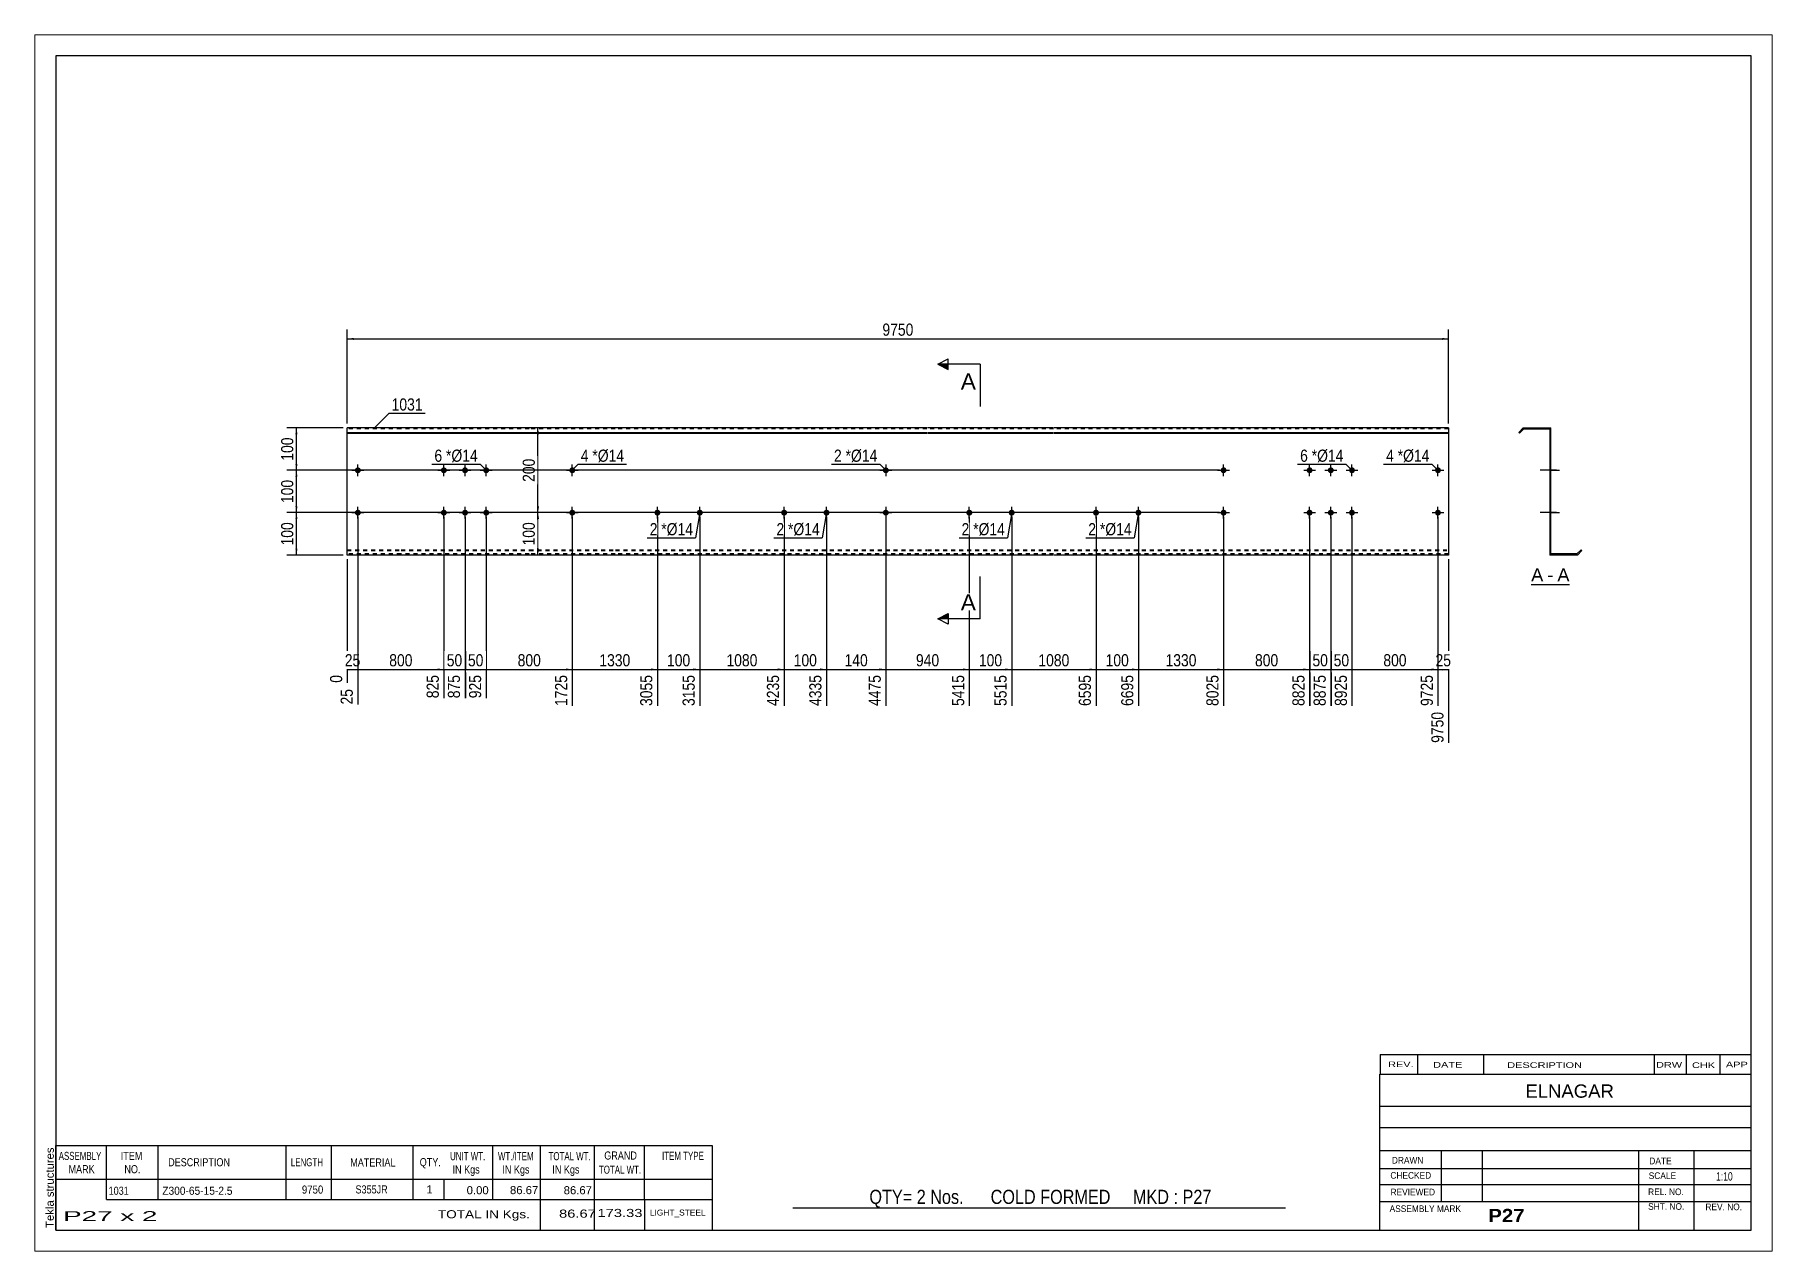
# Paper-space layout 'Layout1' of a CAD drawing. Header units: millimetres. Extents: x 0 to 410, y 0 to 287.
# The model-space entities are those that its viewports show. They can reach past a viewport. Long polylines and large blocks are cut down to what shows.
import ezdxf

# ---------------------------------------------------------------- set-up
doc = ezdxf.new("R2010")
doc.units = ezdxf.units.MM
doc.linetypes.add('DXK_LINE_DOT1', pattern=[1.8814, 0.9407, -0.9407])
doc.layers.add('Viewport layer', color=7, linetype='Continuous', plot=False)
doc.styles.add('Arial', font='ARIAL.TTF', dxfattribs={"height": 0.2})
doc.styles.add('Arial Bold', font='ARIALBD.TTF', dxfattribs={"height": 0.2})
doc.styles.add('Arial Narrow', font='ARIALN.TTF', dxfattribs={"height": 0.2})

# ---------------------------------------------------------------- blocks, each defined once
blk = doc.blocks.new('Unknown-629084390-1794')
at = {"color": 5, "linetype": 'Continuous'}
for p, q in [((331.25, 102.75), (-68.75, 102.75)), ((-68.75, 102.75), (-68.75, -174.25)), ((331.25, -174.25), (331.25, 102.75)), ((-68.75, -174.25), (331.25, -174.25))]:
    blk.add_line(p, q, dxfattribs=at)
at = {"color": 174, "linetype": 'Continuous', "style": 'Arial'}
blk.add_text('Tekla structures', height=1.9102, rotation=90, dxfattribs=at).set_placement((-69.25, -173.75))
blk = doc.blocks.new('Unknown-629084390-12 - 1235')
at = {"color": 7, "linetype": 'Continuous'}
blk.add_line((279.37, -21.95), (288.4, -21.95), dxfattribs=at)
at = {"color": 0, "linetype": 'Continuous'}
blk.add_wipeout([(282.21, -21.2), (282.21, -18), (279.37, -18), (279.37, -21.2)], dxfattribs=at)
blk.add_wipeout([(284.59, -21.2), (284.59, -18), (283.17, -18), (283.17, -21.2)], dxfattribs=at)
at = {"color": 96, "linetype": 'Continuous', "style": 'Arial'}
blk.add_text('A', height=3.06, dxfattribs=at).set_placement((279.37, -21.2))
at = {"color": 0, "linetype": 'Continuous'}
blk.add_wipeout([(288.4, -21.2), (288.4, -18), (285.55, -18), (285.55, -21.2)], dxfattribs=at)
at = {"color": 96, "linetype": 'Continuous', "style": 'Arial'}
for s, p in [('-', (283.17, -21.2)), ('A', (285.55, -21.2))]:
    blk.add_text(s, height=3.06, dxfattribs=at).set_placement(p)
blk = doc.blocks.new('Bolt-629084390-1223 - 1203')
at = {"linetype": 'Continuous'}
for points in [[(1.8, 5, -1), (3.2, 5, -1)], [(52.39, 5, -1), (53.79, 5, -1)]]:
    blk.add_hatch(color=3, dxfattribs=at).paths.add_polyline_path(points)
at = {"color": 3, "linetype": 'Continuous'}
for p, q in [((1.1, 5), (3.9, 5)), ((2.5, 3.6), (2.5, 6.4)), ((51.69, 5), (54.49, 5)), ((53.09, 3.6), (53.09, 6.4))]:
    blk.add_line(p, q, dxfattribs=at)
blk = doc.blocks.new('Part-629084390-1218 - 1203')
at = {"color": 2, "linetype": 'Continuous'}
for p, q in [((0, -15), (0, 15)), ((12.6, 15), (0, 15)), ((0, 13.94), (12.6, 13.94)), ((0, 13.76), (12.6, 13.76)), ((42.89, 15), (12.7, 15)), ((12.7, 13.94), (42.89, 13.94)), ((12.7, 13.76), (42.89, 13.76)), ((63.18, 15), (42.99, 15)), ((42.99, 13.94), (63.18, 13.94)), ((42.99, 13.76), (63.18, 13.76)), ((93.08, 15), (63.28, 15)), ((63.28, 13.94), (93.08, 13.94)), ((63.28, 13.76), (93.08, 13.76)), ((136.78, 15), (93.18, 15)), ((93.18, 13.94), (136.78, 13.94)), ((93.18, 13.76), (136.78, 13.76)), ((166.68, 15), (136.88, 15)), ((136.88, 13.94), (166.68, 13.94)), ((136.88, 13.76), (166.68, 13.76)), ((196.58, 15), (166.78, 15)), ((166.78, 13.94), (196.58, 13.94)), ((166.78, 13.76), (196.58, 13.76)), ((216.88, 15), (196.68, 15)), ((196.68, 13.94), (216.88, 13.94)), ((196.68, 13.76), (216.88, 13.76)), ((247.17, 15), (216.98, 15)), ((216.98, 13.94), (247.17, 13.94)), ((216.98, 13.76), (247.17, 13.76)), ((259.87, 15), (247.27, 15)), ((247.27, 13.94), (259.87, 13.94)), ((247.27, 13.76), (259.87, 13.76)), ((259.87, 15), (259.87, -15)), ((12.6, -15), (0, -15)), ((42.89, -15), (12.7, -15)), ((63.18, -15), (42.99, -15)), ((93.08, -15), (63.28, -15)), ((136.78, -15), (93.18, -15)), ((166.68, -15), (136.88, -15)), ((196.58, -15), (166.78, -15)), ((216.88, -15), (196.68, -15)), ((247.17, -15), (216.98, -15)), ((259.87, -15), (247.27, -15))]:
    blk.add_line(p, q, dxfattribs=at)
at = {"color": 7, "linetype": 'DXK_LINE_DOT1'}
for p, q in [((12.6, 14.75), (0, 14.75)), ((42.89, 14.75), (12.7, 14.75)), ((63.18, 14.75), (42.99, 14.75)), ((93.08, 14.75), (63.28, 14.75)), ((136.78, 14.75), (93.18, 14.75)), ((166.68, 14.75), (136.88, 14.75)), ((196.58, 14.75), (166.78, 14.75)), ((216.88, 14.75), (196.68, 14.75)), ((247.17, 14.75), (216.98, 14.75)), ((259.87, 14.75), (247.27, 14.75)), ((0, -13.76), (12.6, -13.76)), ((0, -13.94), (12.6, -13.94)), ((12.6, -14.75), (0, -14.75)), ((12.7, -13.76), (42.89, -13.76)), ((12.7, -13.94), (42.89, -13.94)), ((42.89, -14.75), (12.7, -14.75)), ((42.99, -13.76), (63.18, -13.76)), ((42.99, -13.94), (63.18, -13.94)), ((63.18, -14.75), (42.99, -14.75)), ((63.28, -13.76), (93.08, -13.76)), ((63.28, -13.94), (93.08, -13.94)), ((93.08, -14.75), (63.28, -14.75)), ((93.18, -13.76), (136.78, -13.76)), ((93.18, -13.94), (136.78, -13.94)), ((136.78, -14.75), (93.18, -14.75)), ((136.88, -13.76), (166.68, -13.76)), ((136.88, -13.94), (166.68, -13.94)), ((166.68, -14.75), (136.88, -14.75)), ((166.78, -13.76), (196.58, -13.76)), ((166.78, -13.94), (196.58, -13.94)), ((196.58, -14.75), (166.78, -14.75)), ((196.68, -13.76), (216.88, -13.76)), ((196.68, -13.94), (216.88, -13.94)), ((216.88, -14.75), (196.68, -14.75)), ((216.98, -13.76), (247.17, -13.76)), ((216.98, -13.94), (247.17, -13.94)), ((247.17, -14.75), (216.98, -14.75)), ((247.27, -13.76), (259.87, -13.76)), ((247.27, -13.94), (259.87, -13.94)), ((259.87, -14.75), (247.27, -14.75))]:
    blk.add_line(p, q, dxfattribs=at)
blk = doc.blocks.new('Bolt-629084390-1219 - 1203')
at = {"linetype": 'Continuous'}
for points in [[(206.08, 5, -1), (207.48, 5, -1)], [(256.67, 5, -1), (258.07, 5, -1)]]:
    blk.add_hatch(color=3, dxfattribs=at).paths.add_polyline_path(points)
at = {"color": 3, "linetype": 'Continuous'}
for p, q in [((205.38, 5), (208.18, 5)), ((206.78, 3.6), (206.78, 6.4)), ((255.97, 5), (258.77, 5)), ((257.37, 3.6), (257.37, 6.4))]:
    blk.add_line(p, q, dxfattribs=at)
blk = doc.blocks.new('Bolt-629084390-1220 - 1203')
at = {"linetype": 'Continuous'}
for points in [[(206.08, -5, -1), (207.48, -5, -1)], [(256.67, -5, -1), (258.07, -5, -1)]]:
    blk.add_hatch(color=3, dxfattribs=at).paths.add_polyline_path(points)
at = {"color": 3, "linetype": 'Continuous'}
for p, q in [((206.78, -6.4), (206.78, -3.6)), ((257.37, -6.4), (257.37, -3.6)), ((205.38, -5), (208.18, -5)), ((255.97, -5), (258.77, -5))]:
    blk.add_line(p, q, dxfattribs=at)
blk = doc.blocks.new('Bolt-629084390-1221 - 1203')
at = {"linetype": 'Continuous'}
for points in [[(226.38, 5, -1), (227.78, 5, -1)], [(231.38, 5, -1), (232.78, 5, -1)], [(236.38, 5, -1), (237.78, 5, -1)], [(226.38, -5, -1), (227.78, -5, -1)], [(231.38, -5, -1), (232.78, -5, -1)], [(236.38, -5, -1), (237.78, -5, -1)]]:
    blk.add_hatch(color=3, dxfattribs=at).paths.add_polyline_path(points)
at = {"color": 3, "linetype": 'Continuous'}
for p, q in [((225.68, 5), (228.48, 5)), ((227.08, 3.6), (227.08, 6.4)), ((230.68, 5), (233.48, 5)), ((232.08, 3.6), (232.08, 6.4)), ((235.68, 5), (238.48, 5)), ((237.08, 3.6), (237.08, 6.4)), ((227.08, -6.4), (227.08, -3.6)), ((232.08, -6.4), (232.08, -3.6)), ((237.08, -6.4), (237.08, -3.6)), ((225.68, -5), (228.48, -5)), ((230.68, -5), (233.48, -5)), ((235.68, -5), (238.48, -5))]:
    blk.add_line(p, q, dxfattribs=at)
blk = doc.blocks.new('Bolt-629084390-1222 - 1203')
at = {"linetype": 'Continuous'}
for points in [[(1.8, -5, -1), (3.2, -5, -1)], [(52.39, -5, -1), (53.79, -5, -1)]]:
    blk.add_hatch(color=3, dxfattribs=at).paths.add_polyline_path(points)
at = {"color": 3, "linetype": 'Continuous'}
for p, q in [((2.5, -6.4), (2.5, -3.6)), ((53.09, -6.4), (53.09, -3.6)), ((1.1, -5), (3.9, -5)), ((51.69, -5), (54.49, -5))]:
    blk.add_line(p, q, dxfattribs=at)
blk = doc.blocks.new('Bolt-629084390-1224 - 1203')
at = {"linetype": 'Continuous'}
for points in [[(22.09, 5, -1), (23.49, 5, -1)], [(27.09, 5, -1), (28.49, 5, -1)], [(32.09, 5, -1), (33.49, 5, -1)], [(22.09, -5, -1), (23.49, -5, -1)], [(27.09, -5, -1), (28.49, -5, -1)], [(32.09, -5, -1), (33.49, -5, -1)]]:
    blk.add_hatch(color=3, dxfattribs=at).paths.add_polyline_path(points)
at = {"color": 3, "linetype": 'Continuous'}
for p, q in [((21.39, 5), (24.19, 5)), ((22.79, 3.6), (22.79, 6.4)), ((26.39, 5), (29.19, 5)), ((27.79, 3.6), (27.79, 6.4)), ((31.39, 5), (34.19, 5)), ((32.79, 3.6), (32.79, 6.4)), ((22.79, -6.4), (22.79, -3.6)), ((27.79, -6.4), (27.79, -3.6)), ((32.79, -6.4), (32.79, -3.6)), ((21.39, -5), (24.19, -5)), ((26.39, -5), (29.19, -5)), ((31.39, -5), (34.19, -5))]:
    blk.add_line(p, q, dxfattribs=at)
blk = doc.blocks.new('Bolt-629084390-1225 - 1203')
at = {"linetype": 'Continuous'}
for points in [[(127.78, 5, -1), (126.38, 5, -1)], [(127.78, -5, -1), (126.38, -5, -1)]]:
    blk.add_hatch(color=3, dxfattribs=at).paths.add_polyline_path(points)
at = {"color": 3, "linetype": 'Continuous'}
for p, q in [((125.68, 5), (128.48, 5)), ((127.08, 6.4), (127.08, 3.6)), ((127.08, -3.6), (127.08, -6.4)), ((125.68, -5), (128.48, -5))]:
    blk.add_line(p, q, dxfattribs=at)
blk = doc.blocks.new('Bolt-629084390-1226 - 1203')
at = {"linetype": 'Continuous'}
for points in [[(73.18, -4.3), (73.33, -4.32), (73.47, -4.36), (73.6, -4.43), (73.71, -4.53), (73.79, -4.65), (73.85, -4.78), (73.88, -4.93), (73.88, -5.07), (73.85, -5.22), (73.79, -5.35), (73.71, -5.47), (73.6, -5.57), (73.47, -5.64), (73.33, -5.68), (73.18, -5.7), (73.04, -5.68), (72.9, -5.64), (72.77, -5.57), (72.66, -5.47), (72.58, -5.35), (72.52, -5.22), (72.49, -5.07), (72.49, -4.93), (72.52, -4.78), (72.58, -4.65), (72.66, -4.53), (72.77, -4.43), (72.9, -4.36), (73.04, -4.32)], [(83.18, -4.3), (83.33, -4.32), (83.47, -4.36), (83.6, -4.43), (83.71, -4.53), (83.79, -4.65), (83.85, -4.78), (83.88, -4.93), (83.88, -5.07), (83.85, -5.22), (83.79, -5.35), (83.71, -5.47), (83.6, -5.57), (83.47, -5.64), (83.33, -5.68), (83.18, -5.7), (83.04, -5.68), (82.9, -5.64), (82.77, -5.57), (82.66, -5.47), (82.58, -5.35), (82.52, -5.22), (82.49, -5.07), (82.49, -4.93), (82.52, -4.78), (82.58, -4.65), (82.66, -4.53), (82.77, -4.43), (82.9, -4.36), (83.04, -4.32)]]:
    blk.add_hatch(color=3, dxfattribs=at).paths.add_polyline_path(points)
at = {"color": 3, "linetype": 'Continuous'}
for p, q in [((73.18, -6.4), (73.18, -3.6)), ((83.18, -6.4), (83.18, -3.6)), ((74.58, -5), (71.78, -5)), ((84.58, -5), (81.78, -5))]:
    blk.add_line(p, q, dxfattribs=at)
blk = doc.blocks.new('Bolt-629084390-1227 - 1203')
at = {"linetype": 'Continuous'}
for points in [[(103.08, -4.3), (103.23, -4.32), (103.37, -4.36), (103.5, -4.43), (103.61, -4.53), (103.69, -4.65), (103.75, -4.78), (103.78, -4.93), (103.78, -5.07), (103.75, -5.22), (103.69, -5.35), (103.61, -5.47), (103.5, -5.57), (103.37, -5.64), (103.23, -5.68), (103.08, -5.7), (102.94, -5.68), (102.8, -5.64), (102.67, -5.57), (102.56, -5.47), (102.48, -5.35), (102.42, -5.22), (102.39, -5.07), (102.39, -4.93), (102.42, -4.78), (102.48, -4.65), (102.56, -4.53), (102.67, -4.43), (102.8, -4.36), (102.94, -4.32)], [(113.08, -4.3), (113.23, -4.32), (113.37, -4.36), (113.5, -4.43), (113.61, -4.53), (113.69, -4.65), (113.75, -4.78), (113.78, -4.93), (113.78, -5.07), (113.75, -5.22), (113.69, -5.35), (113.61, -5.47), (113.5, -5.57), (113.37, -5.64), (113.23, -5.68), (113.08, -5.7), (112.94, -5.68), (112.8, -5.64), (112.67, -5.57), (112.56, -5.47), (112.48, -5.35), (112.42, -5.22), (112.39, -5.07), (112.39, -4.93), (112.42, -4.78), (112.48, -4.65), (112.56, -4.53), (112.67, -4.43), (112.8, -4.36), (112.94, -4.32)]]:
    blk.add_hatch(color=3, dxfattribs=at).paths.add_polyline_path(points)
at = {"color": 3, "linetype": 'Continuous'}
for p, q in [((103.08, -6.4), (103.08, -3.6)), ((113.08, -6.4), (113.08, -3.6)), ((104.48, -5), (101.68, -5)), ((114.48, -5), (111.68, -5))]:
    blk.add_line(p, q, dxfattribs=at)
blk = doc.blocks.new('Bolt-629084390-1228 - 1203')
at = {"linetype": 'Continuous'}
for points in [[(146.78, -4.3), (146.93, -4.32), (147.07, -4.36), (147.2, -4.43), (147.3, -4.53), (147.39, -4.65), (147.45, -4.78), (147.48, -4.93), (147.48, -5.07), (147.45, -5.22), (147.39, -5.35), (147.3, -5.47), (147.2, -5.57), (147.07, -5.64), (146.93, -5.68), (146.78, -5.7), (146.64, -5.68), (146.5, -5.64), (146.37, -5.57), (146.26, -5.47), (146.18, -5.35), (146.12, -5.22), (146.09, -5.07), (146.09, -4.93), (146.12, -4.78), (146.18, -4.65), (146.26, -4.53), (146.37, -4.43), (146.5, -4.36), (146.64, -4.32)], [(156.78, -4.3), (156.93, -4.32), (157.07, -4.36), (157.2, -4.43), (157.3, -4.53), (157.39, -4.65), (157.45, -4.78), (157.48, -4.93), (157.48, -5.07), (157.45, -5.22), (157.39, -5.35), (157.3, -5.47), (157.2, -5.57), (157.07, -5.64), (156.93, -5.68), (156.78, -5.7), (156.64, -5.68), (156.5, -5.64), (156.37, -5.57), (156.26, -5.47), (156.18, -5.35), (156.12, -5.22), (156.09, -5.07), (156.09, -4.93), (156.12, -4.78), (156.18, -4.65), (156.26, -4.53), (156.37, -4.43), (156.5, -4.36), (156.64, -4.32)]]:
    blk.add_hatch(color=3, dxfattribs=at).paths.add_polyline_path(points)
at = {"color": 3, "linetype": 'Continuous'}
for p, q in [((146.78, -6.4), (146.78, -3.6)), ((156.78, -6.4), (156.78, -3.6)), ((148.18, -5), (145.38, -5)), ((158.18, -5), (155.38, -5))]:
    blk.add_line(p, q, dxfattribs=at)
blk = doc.blocks.new('Bolt-629084390-1229 - 1203')
at = {"linetype": 'Continuous'}
for points in [[(176.68, -4.3), (176.83, -4.32), (176.97, -4.36), (177.1, -4.43), (177.2, -4.53), (177.29, -4.65), (177.35, -4.78), (177.38, -4.93), (177.38, -5.07), (177.35, -5.22), (177.29, -5.35), (177.2, -5.47), (177.1, -5.57), (176.97, -5.64), (176.83, -5.68), (176.68, -5.7), (176.54, -5.68), (176.4, -5.64), (176.27, -5.57), (176.16, -5.47), (176.08, -5.35), (176.02, -5.22), (175.99, -5.07), (175.99, -4.93), (176.02, -4.78), (176.08, -4.65), (176.16, -4.53), (176.27, -4.43), (176.4, -4.36), (176.54, -4.32)], [(186.68, -4.3), (186.83, -4.32), (186.97, -4.36), (187.1, -4.43), (187.2, -4.53), (187.29, -4.65), (187.35, -4.78), (187.38, -4.93), (187.38, -5.07), (187.35, -5.22), (187.29, -5.35), (187.2, -5.47), (187.1, -5.57), (186.97, -5.64), (186.83, -5.68), (186.68, -5.7), (186.54, -5.68), (186.4, -5.64), (186.27, -5.57), (186.16, -5.47), (186.08, -5.35), (186.02, -5.22), (185.99, -5.07), (185.99, -4.93), (186.02, -4.78), (186.08, -4.65), (186.16, -4.53), (186.27, -4.43), (186.4, -4.36), (186.54, -4.32)]]:
    blk.add_hatch(color=3, dxfattribs=at).paths.add_polyline_path(points)
at = {"color": 3, "linetype": 'Continuous'}
for p, q in [((176.68, -6.4), (176.68, -3.6)), ((186.68, -6.4), (186.68, -3.6)), ((178.08, -5), (175.28, -5)), ((188.08, -5), (185.28, -5))]:
    blk.add_line(p, q, dxfattribs=at)
blk = doc.blocks.new('Bolt-629084390-1240 - 1235')
at = {"linetype": 'Continuous'}
for points in [[(283.76, 5.7), (283.76, 4.3), (284.01, 4.3), (284.01, 5.7)], [(283.76, 5.7), (283.76, 4.3), (284.01, 4.3), (284.01, 5.7)], [(283.76, 5.7), (283.76, 4.3), (284.01, 4.3), (284.01, 5.7)], [(283.76, -4.3), (283.76, -5.7), (284.01, -5.7), (284.01, -4.3)], [(283.76, -4.3), (283.76, -5.7), (284.01, -5.7), (284.01, -4.3)], [(283.76, -4.3), (283.76, -5.7), (284.01, -5.7), (284.01, -4.3)]]:
    blk.add_hatch(color=3, dxfattribs=at).paths.add_polyline_path(points)
at = {"color": 3, "linetype": 'Continuous'}
for p, q in [((285.31, 5), (281.51, 5)), ((285.31, 5), (281.51, 5)), ((285.31, 5), (281.51, 5)), ((284.01, 5.7), (283.76, 5.7)), ((284.01, 5.7), (283.76, 5.7)), ((284.01, 5.7), (283.76, 5.7)), ((284.01, 4.3), (283.76, 4.3)), ((284.01, 4.3), (283.76, 4.3)), ((284.01, 4.3), (283.76, 4.3)), ((285.31, -5), (281.51, -5)), ((285.31, -5), (281.51, -5)), ((285.31, -5), (281.51, -5)), ((284.01, -4.3), (283.76, -4.3)), ((284.01, -4.3), (283.76, -4.3)), ((284.01, -4.3), (283.76, -4.3)), ((284.01, -5.7), (283.76, -5.7)), ((284.01, -5.7), (283.76, -5.7)), ((284.01, -5.7), (283.76, -5.7))]:
    blk.add_line(p, q, dxfattribs=at)
blk = doc.blocks.new('Part-629084390-1237 - 1235')
at = {"color": 2, "linetype": 'Continuous'}
for p, q in [((277.51, 15), (276.45, 13.94)), ((276.45, 13.94), (276.62, 13.76)), ((277.61, 14.75), (276.62, 13.76)), ((277.51, 15), (284.01, 15)), ((277.61, 14.75), (283.76, 14.75)), ((283.76, 14.75), (283.76, -15)), ((284.01, -14.75), (284.01, 15)), ((290.26, -15), (283.76, -15)), ((290.15, -14.75), (284.01, -14.75)), ((290.15, -14.75), (291.14, -13.76)), ((290.26, -15), (291.32, -13.94)), ((291.32, -13.94), (291.14, -13.76))]:
    blk.add_line(p, q, dxfattribs=at)
blk = doc.blocks.new('Bolt-629084390-1238 - 1235')
at = {"linetype": 'Continuous'}
blk.add_hatch(color=3, dxfattribs=at).paths.add_polyline_path([(283.76, 5.7), (283.76, 4.3), (284.01, 4.3), (284.01, 5.7)])
blk.add_hatch(color=3, dxfattribs=at).paths.add_polyline_path([(283.76, 5.7), (283.76, 4.3), (284.01, 4.3), (284.01, 5.7)])
at = {"color": 3, "linetype": 'Continuous'}
for p, q in [((284.81, 5), (281.51, 5)), ((284.81, 5), (281.51, 5)), ((284.01, 5.7), (283.76, 5.7)), ((284.01, 5.7), (283.76, 5.7)), ((284.01, 4.3), (283.76, 4.3)), ((284.01, 4.3), (283.76, 4.3))]:
    blk.add_line(p, q, dxfattribs=at)
blk = doc.blocks.new('Bolt-629084390-1239 - 1235')
at = {"linetype": 'Continuous'}
blk.add_hatch(color=3, dxfattribs=at).paths.add_polyline_path([(283.76, -4.3), (283.76, -5.7), (284.01, -5.7), (284.01, -4.3)])
blk.add_hatch(color=3, dxfattribs=at).paths.add_polyline_path([(283.76, -4.3), (283.76, -5.7), (284.01, -5.7), (284.01, -4.3)])
at = {"color": 3, "linetype": 'Continuous'}
for p, q in [((284.81, -5), (281.51, -5)), ((284.81, -5), (281.51, -5)), ((284.01, -4.3), (283.76, -4.3)), ((284.01, -4.3), (283.76, -4.3)), ((284.01, -5.7), (283.76, -5.7)), ((284.01, -5.7), (283.76, -5.7))]:
    blk.add_line(p, q, dxfattribs=at)
blk = doc.blocks.new('Bolt-629084390-1241 - 1235')
at = {"linetype": 'Continuous'}
blk.add_hatch(color=3, dxfattribs=at).paths.add_polyline_path([(283.76, -4.3), (283.76, -5.7), (284.01, -5.7), (284.01, -4.3)])
blk.add_hatch(color=3, dxfattribs=at).paths.add_polyline_path([(283.76, -4.3), (283.76, -5.7), (284.01, -5.7), (284.01, -4.3)])
at = {"color": 3, "linetype": 'Continuous'}
for p, q in [((284.81, -5), (281.51, -5)), ((284.81, -5), (281.51, -5)), ((284.01, -4.3), (283.76, -4.3)), ((284.01, -4.3), (283.76, -4.3)), ((284.01, -5.7), (283.76, -5.7)), ((284.01, -5.7), (283.76, -5.7))]:
    blk.add_line(p, q, dxfattribs=at)
blk = doc.blocks.new('Bolt-629084390-1242 - 1235')
at = {"linetype": 'Continuous'}
blk.add_hatch(color=3, dxfattribs=at).paths.add_polyline_path([(283.76, 5.7), (283.76, 4.3), (284.01, 4.3), (284.01, 5.7)])
blk.add_hatch(color=3, dxfattribs=at).paths.add_polyline_path([(283.76, 5.7), (283.76, 4.3), (284.01, 4.3), (284.01, 5.7)])
at = {"color": 3, "linetype": 'Continuous'}
for p, q in [((284.81, 5), (281.51, 5)), ((284.81, 5), (281.51, 5)), ((284.01, 5.7), (283.76, 5.7)), ((284.01, 5.7), (283.76, 5.7)), ((284.01, 4.3), (283.76, 4.3)), ((284.01, 4.3), (283.76, 4.3))]:
    blk.add_line(p, q, dxfattribs=at)
blk = doc.blocks.new('Bolt-629084390-1243 - 1235')
at = {"linetype": 'Continuous'}
for points in [[(283.76, 5.7), (283.76, 4.3), (284.01, 4.3), (284.01, 5.7)], [(283.76, 5.7), (283.76, 4.3), (284.01, 4.3), (284.01, 5.7)], [(283.76, 5.7), (283.76, 4.3), (284.01, 4.3), (284.01, 5.7)], [(283.76, -4.3), (283.76, -5.7), (284.01, -5.7), (284.01, -4.3)], [(283.76, -4.3), (283.76, -5.7), (284.01, -5.7), (284.01, -4.3)], [(283.76, -4.3), (283.76, -5.7), (284.01, -5.7), (284.01, -4.3)]]:
    blk.add_hatch(color=3, dxfattribs=at).paths.add_polyline_path(points)
at = {"color": 3, "linetype": 'Continuous'}
for p, q in [((285.31, 5), (281.51, 5)), ((285.31, 5), (281.51, 5)), ((285.31, 5), (281.51, 5)), ((284.01, 5.7), (283.76, 5.7)), ((284.01, 5.7), (283.76, 5.7)), ((284.01, 5.7), (283.76, 5.7)), ((284.01, 4.3), (283.76, 4.3)), ((284.01, 4.3), (283.76, 4.3)), ((284.01, 4.3), (283.76, 4.3)), ((285.31, -5), (281.51, -5)), ((285.31, -5), (281.51, -5)), ((285.31, -5), (281.51, -5)), ((284.01, -4.3), (283.76, -4.3)), ((284.01, -4.3), (283.76, -4.3)), ((284.01, -4.3), (283.76, -4.3)), ((284.01, -5.7), (283.76, -5.7)), ((284.01, -5.7), (283.76, -5.7)), ((284.01, -5.7), (283.76, -5.7))]:
    blk.add_line(p, q, dxfattribs=at)
blk = doc.blocks.new('Bolt-629084390-1244 - 1235')
at = {"linetype": 'Continuous'}
for points in [[(284.01, 4.3), (284.01, 5.7), (283.76, 5.7), (283.76, 4.3)], [(284.01, -5.7), (284.01, -4.3), (283.76, -4.3), (283.76, -5.7)]]:
    blk.add_hatch(color=3, dxfattribs=at).paths.add_polyline_path(points)
at = {"color": 3, "linetype": 'Continuous'}
for p, q in [((283.76, 5.7), (284.01, 5.7)), ((283.76, 5), (286.01, 5)), ((283.76, 4.3), (284.01, 4.3)), ((283.76, -4.3), (284.01, -4.3)), ((283.76, -5), (286.01, -5)), ((283.76, -5.7), (284.01, -5.7))]:
    blk.add_line(p, q, dxfattribs=at)
blk = doc.blocks.new('Bolt-629084390-1245 - 1235')
at = {"linetype": 'Continuous'}
blk.add_hatch(color=3, dxfattribs=at).paths.add_polyline_path([(284.01, -5.7), (284.01, -4.3), (283.76, -4.3), (283.76, -5.7)])
blk.add_hatch(color=3, dxfattribs=at).paths.add_polyline_path([(284.01, -5.7), (284.01, -4.3), (283.76, -4.3), (283.76, -5.7)])
at = {"color": 3, "linetype": 'Continuous'}
for p, q in [((284.76, -5), (282.01, -5)), ((284.76, -5), (282.01, -5)), ((284.01, -4.3), (283.76, -4.3)), ((284.01, -4.3), (283.76, -4.3)), ((284.01, -5.7), (283.76, -5.7)), ((284.01, -5.7), (283.76, -5.7))]:
    blk.add_line(p, q, dxfattribs=at)
blk = doc.blocks.new('Bolt-629084390-1246 - 1235')
at = {"linetype": 'Continuous'}
blk.add_hatch(color=3, dxfattribs=at).paths.add_polyline_path([(284.01, -5.7), (284.01, -4.3), (283.76, -4.3), (283.76, -5.7)])
blk.add_hatch(color=3, dxfattribs=at).paths.add_polyline_path([(284.01, -5.7), (284.01, -4.3), (283.76, -4.3), (283.76, -5.7)])
at = {"color": 3, "linetype": 'Continuous'}
for p, q in [((284.76, -5), (282.01, -5)), ((284.76, -5), (282.01, -5)), ((284.01, -4.3), (283.76, -4.3)), ((284.01, -4.3), (283.76, -4.3)), ((284.01, -5.7), (283.76, -5.7)), ((284.01, -5.7), (283.76, -5.7))]:
    blk.add_line(p, q, dxfattribs=at)
blk = doc.blocks.new('Bolt-629084390-1247 - 1235')
at = {"linetype": 'Continuous'}
blk.add_hatch(color=3, dxfattribs=at).paths.add_polyline_path([(284.01, -5.7), (284.01, -4.3), (283.76, -4.3), (283.76, -5.7)])
blk.add_hatch(color=3, dxfattribs=at).paths.add_polyline_path([(284.01, -5.7), (284.01, -4.3), (283.76, -4.3), (283.76, -5.7)])
at = {"color": 3, "linetype": 'Continuous'}
for p, q in [((284.76, -5), (282.01, -5)), ((284.76, -5), (282.01, -5)), ((284.01, -4.3), (283.76, -4.3)), ((284.01, -4.3), (283.76, -4.3)), ((284.01, -5.7), (283.76, -5.7)), ((284.01, -5.7), (283.76, -5.7))]:
    blk.add_line(p, q, dxfattribs=at)
blk = doc.blocks.new('Bolt-629084390-1248 - 1235')
at = {"linetype": 'Continuous'}
blk.add_hatch(color=3, dxfattribs=at).paths.add_polyline_path([(284.01, -5.7), (284.01, -4.3), (283.76, -4.3), (283.76, -5.7)])
blk.add_hatch(color=3, dxfattribs=at).paths.add_polyline_path([(284.01, -5.7), (284.01, -4.3), (283.76, -4.3), (283.76, -5.7)])
at = {"color": 3, "linetype": 'Continuous'}
for p, q in [((284.76, -5), (282.01, -5)), ((284.76, -5), (282.01, -5)), ((284.01, -4.3), (283.76, -4.3)), ((284.01, -4.3), (283.76, -4.3)), ((284.01, -5.7), (283.76, -5.7)), ((284.01, -5.7), (283.76, -5.7))]:
    blk.add_line(p, q, dxfattribs=at)
blk = doc.blocks.new('StraightDimension-629084390-1279 - 1203')
at = {"linetype": 'Continuous'}
blk.add_hatch(color=7, dxfattribs=at).paths.add_polyline_path([(51.59, -41.75), (53.09, -42), (51.59, -42.25)])
at = {"color": 7, "linetype": 'Continuous'}
for p, q in [((32.79, -6), (32.79, -48.78)), ((53.09, -6), (53.09, -50.61)), ((32.79, -42), (53.09, -42))]:
    blk.add_line(p, q, dxfattribs=at)
at = {"color": 0}
blk.add_wipeout([(46.28, -41.85), (46.28, -37.65), (39.6, -37.65), (39.6, -41.85)], dxfattribs=at)
at = {"color": 3, "style": 'Arial Narrow'}
blk.add_text('800', height=2.863, dxfattribs=at).set_placement((40.2, -41.25))
at = {"color": 0, "linetype": 'Continuous'}
blk.add_wipeout([(52.49, -42.7), (48.29, -42.7), (48.29, -51.21), (52.49, -51.21)], dxfattribs=at)
at = {"color": 3, "linetype": 'Continuous', "style": 'Arial Narrow'}
blk.add_text('1725', height=2.863, rotation=90.0002, dxfattribs=at).set_placement((51.89, -50.61))
blk = doc.blocks.new('StraightDimension-629084390-1353 - 1203')
at = {"linetype": 'Continuous'}
for points in [[(44.75, 13.5), (45, 15), (45.25, 13.5)], [(45.25, -3.5), (45, -5), (44.75, -3.5)]]:
    blk.add_hatch(color=7, dxfattribs=at).paths.add_polyline_path(points)
at = {"color": 7, "linetype": 'Continuous'}
for p, q in [((72.18, 15), (42.75, 15)), ((45, -5), (45, 15)), ((175.68, -5), (42.75, -5))]:
    blk.add_line(p, q, dxfattribs=at)
at = {"color": 0}
blk.add_wipeout([(44.85, 8.34), (40.65, 8.34), (40.65, 1.66), (44.85, 1.66)], dxfattribs=at)
at = {"color": 3, "style": 'Arial Narrow'}
blk.add_text('200', height=2.863, rotation=90.0002, dxfattribs=at).set_placement((44.25, 2.26))
blk = doc.blocks.new('StraightDimension-629084390-1283 - 1203')
at = {"linetype": 'Continuous'}
blk.add_hatch(color=7, dxfattribs=at).paths.add_polyline_path([(1, -41.75), (2.5, -42), (1, -42.25)])
at = {"color": 7, "linetype": 'Continuous'}
for p, q in [((2.5, -6), (2.5, -50.26)), ((0, -16), (0, -45.13)), ((0, -42), (2.5, -42))]:
    blk.add_line(p, q, dxfattribs=at)
at = {"color": 0}
blk.add_wipeout([(3.68, -41.85), (3.68, -37.65), (-1.18, -37.65), (-1.18, -41.85)], dxfattribs=at)
at = {"color": 0, "linetype": 'Continuous'}
blk.add_wipeout([(1.9, -46), (-2.3, -46), (-2.3, -50.86), (1.9, -50.86)], dxfattribs=at)
blk.add_wipeout([(-0.6, -42.7), (-4.8, -42.7), (-4.8, -45.73), (-0.6, -45.73)], dxfattribs=at)
at = {"color": 3, "style": 'Arial Narrow'}
blk.add_text('25', height=2.863, dxfattribs=at).set_placement((-0.58, -41.25))
at = {"color": 3, "linetype": 'Continuous', "style": 'Arial Narrow'}
for s, height, p in [('0', 2.86, (-1.2, -45.13)), ('25', 2.863, (1.3, -50.26))]:
    blk.add_text(s, height=height, rotation=90.0002, dxfattribs=at).set_placement(p)
blk = doc.blocks.new('StraightDimension-629084390-1367 - 1203')
at = {"linetype": 'Continuous'}
for points in [[(-12.25, 13.5), (-12, 15), (-11.75, 13.5)], [(-11.75, 6.5), (-12, 5), (-12.25, 6.5)]]:
    blk.add_hatch(color=7, dxfattribs=at).paths.add_polyline_path(points)
at = {"color": 7, "linetype": 'Continuous'}
for p, q in [((-1, 15), (-14.25, 15)), ((-12, 5), (-12, 15)), ((205.78, 5), (-14.25, 5))]:
    blk.add_line(p, q, dxfattribs=at)
at = {"color": 0}
blk.add_wipeout([(-12.15, 13.34), (-16.35, 13.34), (-16.35, 6.66), (-12.15, 6.66)], dxfattribs=at)
at = {"color": 3, "style": 'Arial Narrow'}
blk.add_text('100', height=2.863, rotation=90.0002, dxfattribs=at).set_placement((-12.75, 7.26))
blk = doc.blocks.new('StraightDimension-629084390-1282 - 1203')
at = {"linetype": 'Continuous'}
blk.add_hatch(color=7, dxfattribs=at).paths.add_polyline_path([(21.29, -41.75), (22.79, -42), (21.29, -42.25)])
at = {"color": 7, "linetype": 'Continuous'}
for p, q in [((2.5, -6), (2.5, -50.26)), ((22.79, -6), (22.79, -48.78)), ((2.5, -42), (22.79, -42))]:
    blk.add_line(p, q, dxfattribs=at)
at = {"color": 0}
blk.add_wipeout([(15.99, -41.85), (15.99, -37.65), (9.3, -37.65), (9.3, -41.85)], dxfattribs=at)
at = {"color": 3, "style": 'Arial Narrow'}
blk.add_text('800', height=2.863, dxfattribs=at).set_placement((9.9, -41.25))
at = {"color": 0, "linetype": 'Continuous'}
blk.add_wipeout([(22.19, -42.7), (17.99, -42.7), (17.99, -49.38), (22.19, -49.38)], dxfattribs=at)
at = {"color": 3, "linetype": 'Continuous', "style": 'Arial Narrow'}
blk.add_text('825', height=2.863, rotation=90.0002, dxfattribs=at).set_placement((21.59, -48.78))
blk = doc.blocks.new('StraightDimension-629084390-1280 - 1203')
at = {"linetype": 'Continuous'}
blk.add_hatch(color=7, dxfattribs=at).paths.add_polyline_path([(31.29, -41.75), (32.79, -42), (31.29, -42.25)])
at = {"color": 7, "linetype": 'Continuous'}
for p, q in [((27.79, -6), (27.79, -48.78)), ((32.79, -6), (32.79, -48.78)), ((27.79, -42), (32.79, -42))]:
    blk.add_line(p, q, dxfattribs=at)
at = {"color": 0}
blk.add_wipeout([(32.72, -41.85), (32.72, -37.65), (27.87, -37.65), (27.87, -41.85)], dxfattribs=at)
at = {"color": 0, "linetype": 'Continuous'}
blk.add_wipeout([(32.19, -42.7), (27.99, -42.7), (27.99, -49.38), (32.19, -49.38)], dxfattribs=at)
at = {"color": 3, "style": 'Arial Narrow'}
blk.add_text('50', height=2.863, dxfattribs=at).set_placement((28.47, -41.25))
at = {"color": 3, "linetype": 'Continuous', "style": 'Arial Narrow'}
blk.add_text('925', height=2.863, rotation=90.0002, dxfattribs=at).set_placement((31.59, -48.78))
blk = doc.blocks.new('StraightDimension-629084390-1269 - 1203')
at = {"linetype": 'Continuous'}
blk.add_hatch(color=7, dxfattribs=at).paths.add_polyline_path([(205.28, -41.75), (206.78, -42), (205.28, -42.25)])
at = {"color": 7, "linetype": 'Continuous'}
for p, q in [((186.68, -6), (186.68, -50.61)), ((206.78, -6), (206.78, -50.61)), ((186.68, -42), (206.78, -42))]:
    blk.add_line(p, q, dxfattribs=at)
at = {"color": 0}
blk.add_wipeout([(200.99, -41.85), (200.99, -37.65), (192.48, -37.65), (192.48, -41.85)], dxfattribs=at)
at = {"color": 0, "linetype": 'Continuous'}
blk.add_wipeout([(206.18, -42.7), (201.98, -42.7), (201.98, -51.21), (206.18, -51.21)], dxfattribs=at)
at = {"color": 3, "style": 'Arial Narrow'}
blk.add_text('1330', height=2.863, dxfattribs=at).set_placement((193.08, -41.25))
at = {"color": 3, "linetype": 'Continuous', "style": 'Arial Narrow'}
blk.add_text('8025', height=2.863, rotation=90.0002, dxfattribs=at).set_placement((205.58, -50.61))
blk = doc.blocks.new('StraightDimension-629084390-1266 - 1203')
at = {"linetype": 'Continuous'}
blk.add_hatch(color=7, dxfattribs=at).paths.add_polyline_path([(235.58, -41.75), (237.08, -42), (235.58, -42.25)])
at = {"color": 7, "linetype": 'Continuous'}
for p, q in [((232.08, -6), (232.08, -50.61)), ((237.08, -6), (237.08, -50.61)), ((232.08, -42), (237.08, -42))]:
    blk.add_line(p, q, dxfattribs=at)
at = {"color": 0}
blk.add_wipeout([(237, -41.85), (237, -37.65), (232.15, -37.65), (232.15, -41.85)], dxfattribs=at)
at = {"color": 0, "linetype": 'Continuous'}
blk.add_wipeout([(236.47, -42.7), (232.27, -42.7), (232.27, -51.21), (236.47, -51.21)], dxfattribs=at)
at = {"color": 3, "style": 'Arial Narrow'}
blk.add_text('50', height=2.863, dxfattribs=at).set_placement((232.75, -41.25))
at = {"color": 3, "linetype": 'Continuous', "style": 'Arial Narrow'}
blk.add_text('8925', height=2.863, rotation=90.0002, dxfattribs=at).set_placement((235.88, -50.61))
blk = doc.blocks.new('StraightDimension-629084390-1281 - 1203')
at = {"linetype": 'Continuous'}
blk.add_hatch(color=7, dxfattribs=at).paths.add_polyline_path([(26.29, -41.75), (27.79, -42), (26.29, -42.25)])
at = {"color": 7, "linetype": 'Continuous'}
for p, q in [((22.79, -6), (22.79, -48.78)), ((27.79, -6), (27.79, -48.78)), ((22.79, -42), (27.79, -42))]:
    blk.add_line(p, q, dxfattribs=at)
at = {"color": 0}
blk.add_wipeout([(27.72, -41.85), (27.72, -37.65), (22.87, -37.65), (22.87, -41.85)], dxfattribs=at)
at = {"color": 0, "linetype": 'Continuous'}
blk.add_wipeout([(27.19, -42.7), (22.99, -42.7), (22.99, -49.38), (27.19, -49.38)], dxfattribs=at)
at = {"color": 3, "style": 'Arial Narrow'}
blk.add_text('50', height=2.863, dxfattribs=at).set_placement((23.47, -41.25))
at = {"color": 3, "linetype": 'Continuous', "style": 'Arial Narrow'}
blk.add_text('875', height=2.863, rotation=90.0002, dxfattribs=at).set_placement((26.59, -48.78))
blk = doc.blocks.new('StraightDimension-629084390-1274 - 1203')
at = {"linetype": 'Continuous'}
blk.add_hatch(color=7, dxfattribs=at).paths.add_polyline_path([(125.58, -41.75), (127.08, -42), (125.58, -42.25)])
at = {"color": 7, "linetype": 'Continuous'}
for p, q in [((113.08, -6), (113.08, -50.61)), ((127.08, -6), (127.08, -50.61)), ((113.08, -42), (127.08, -42))]:
    blk.add_line(p, q, dxfattribs=at)
at = {"color": 0}
blk.add_wipeout([(123.43, -41.85), (123.43, -37.65), (116.74, -37.65), (116.74, -41.85)], dxfattribs=at)
at = {"color": 0, "linetype": 'Continuous'}
blk.add_wipeout([(126.48, -42.7), (122.28, -42.7), (122.28, -51.21), (126.48, -51.21)], dxfattribs=at)
at = {"color": 3, "style": 'Arial Narrow'}
blk.add_text('140', height=2.863, dxfattribs=at).set_placement((117.34, -41.25))
at = {"color": 3, "linetype": 'Continuous', "style": 'Arial Narrow'}
blk.add_text('4475', height=2.863, rotation=90.0002, dxfattribs=at).set_placement((125.88, -50.61))
blk = doc.blocks.new('StraightDimension-629084390-1278 - 1203')
at = {"linetype": 'Continuous'}
blk.add_hatch(color=7, dxfattribs=at).paths.add_polyline_path([(71.68, -41.75), (73.18, -42), (71.68, -42.25)])
at = {"color": 7, "linetype": 'Continuous'}
for p, q in [((53.09, -6), (53.09, -50.61)), ((73.18, -6), (73.18, -50.61)), ((53.09, -42), (73.18, -42))]:
    blk.add_line(p, q, dxfattribs=at)
at = {"color": 0}
blk.add_wipeout([(67.39, -41.85), (67.39, -37.65), (58.88, -37.65), (58.88, -41.85)], dxfattribs=at)
at = {"color": 0, "linetype": 'Continuous'}
blk.add_wipeout([(72.58, -42.7), (68.38, -42.7), (68.38, -51.21), (72.58, -51.21)], dxfattribs=at)
at = {"color": 3, "style": 'Arial Narrow'}
blk.add_text('1330', height=2.863, dxfattribs=at).set_placement((59.48, -41.25))
at = {"color": 3, "linetype": 'Continuous', "style": 'Arial Narrow'}
blk.add_text('3055', height=2.863, rotation=90.0002, dxfattribs=at).set_placement((71.98, -50.61))
blk = doc.blocks.new('StraightDimension-629084390-1272 - 1203')
at = {"linetype": 'Continuous'}
blk.add_hatch(color=7, dxfattribs=at).paths.add_polyline_path([(155.28, -41.75), (156.78, -42), (155.28, -42.25)])
at = {"color": 7, "linetype": 'Continuous'}
for p, q in [((146.78, -6), (146.78, -50.61)), ((156.78, -6), (156.78, -50.61)), ((146.78, -42), (156.78, -42))]:
    blk.add_line(p, q, dxfattribs=at)
at = {"color": 0}
blk.add_wipeout([(155.13, -41.85), (155.13, -37.65), (148.44, -37.65), (148.44, -41.85)], dxfattribs=at)
at = {"color": 0, "linetype": 'Continuous'}
blk.add_wipeout([(156.18, -42.7), (151.98, -42.7), (151.98, -51.21), (156.18, -51.21)], dxfattribs=at)
at = {"color": 3, "style": 'Arial Narrow'}
blk.add_text('100', height=2.863, dxfattribs=at).set_placement((149.04, -41.25))
at = {"color": 3, "linetype": 'Continuous', "style": 'Arial Narrow'}
blk.add_text('5515', height=2.863, rotation=90.0002, dxfattribs=at).set_placement((155.58, -50.61))
blk = doc.blocks.new('StraightDimension-629084390-1264 - 1203')
at = {"linetype": 'Continuous'}
blk.add_hatch(color=7, dxfattribs=at).paths.add_polyline_path([(258.37, -41.75), (259.87, -42), (258.37, -42.25)])
at = {"color": 7, "linetype": 'Continuous'}
for p, q in [((257.37, -6), (257.37, -50.61)), ((259.87, -16), (259.87, -59.31)), ((257.37, -42), (259.87, -42))]:
    blk.add_line(p, q, dxfattribs=at)
at = {"color": 0}
blk.add_wipeout([(261.05, -41.85), (261.05, -37.65), (256.19, -37.65), (256.19, -41.85)], dxfattribs=at)
at = {"color": 0, "linetype": 'Continuous'}
blk.add_wipeout([(259.27, -51.4), (255.07, -51.4), (255.07, -59.91), (259.27, -59.91)], dxfattribs=at)
at = {"color": 3, "style": 'Arial Narrow'}
blk.add_text('25', height=2.863, dxfattribs=at).set_placement((256.79, -41.25))
at = {"color": 3, "linetype": 'Continuous', "style": 'Arial Narrow'}
blk.add_text('9750', height=2.863, rotation=90.0002, dxfattribs=at).set_placement((258.67, -59.31))
blk = doc.blocks.new('StraightDimension-629084390-1265 - 1203')
at = {"linetype": 'Continuous'}
blk.add_hatch(color=7, dxfattribs=at).paths.add_polyline_path([(255.87, -41.75), (257.37, -42), (255.87, -42.25)])
at = {"color": 7, "linetype": 'Continuous'}
for p, q in [((237.08, -6), (237.08, -50.61)), ((257.37, -6), (257.37, -50.61)), ((237.08, -42), (257.37, -42))]:
    blk.add_line(p, q, dxfattribs=at)
at = {"color": 0}
blk.add_wipeout([(250.56, -41.85), (250.56, -37.65), (243.88, -37.65), (243.88, -41.85)], dxfattribs=at)
at = {"color": 3, "style": 'Arial Narrow'}
blk.add_text('800', height=2.863, dxfattribs=at).set_placement((244.48, -41.25))
at = {"color": 0, "linetype": 'Continuous'}
blk.add_wipeout([(256.77, -42.7), (252.57, -42.7), (252.57, -51.21), (256.77, -51.21)], dxfattribs=at)
at = {"color": 3, "linetype": 'Continuous', "style": 'Arial Narrow'}
blk.add_text('9725', height=2.863, rotation=90.0002, dxfattribs=at).set_placement((256.17, -50.61))
blk = doc.blocks.new('StraightDimension-629084390-1267 - 1203')
at = {"linetype": 'Continuous'}
blk.add_hatch(color=7, dxfattribs=at).paths.add_polyline_path([(230.58, -41.75), (232.08, -42), (230.58, -42.25)])
at = {"color": 7, "linetype": 'Continuous'}
for p, q in [((227.08, -6), (227.08, -50.61)), ((232.08, -6), (232.08, -50.61)), ((227.08, -42), (232.08, -42))]:
    blk.add_line(p, q, dxfattribs=at)
at = {"color": 0}
blk.add_wipeout([(232, -41.85), (232, -37.65), (227.15, -37.65), (227.15, -41.85)], dxfattribs=at)
at = {"color": 0, "linetype": 'Continuous'}
blk.add_wipeout([(231.47, -42.7), (227.27, -42.7), (227.27, -51.21), (231.47, -51.21)], dxfattribs=at)
at = {"color": 3, "style": 'Arial Narrow'}
blk.add_text('50', height=2.863, dxfattribs=at).set_placement((227.75, -41.25))
at = {"color": 3, "linetype": 'Continuous', "style": 'Arial Narrow'}
blk.add_text('8875', height=2.863, rotation=90.0002, dxfattribs=at).set_placement((230.88, -50.61))
blk = doc.blocks.new('StraightDimension-629084390-1268 - 1203')
at = {"linetype": 'Continuous'}
blk.add_hatch(color=7, dxfattribs=at).paths.add_polyline_path([(225.58, -41.75), (227.08, -42), (225.58, -42.25)])
at = {"color": 7, "linetype": 'Continuous'}
for p, q in [((206.78, -6), (206.78, -50.61)), ((227.08, -6), (227.08, -50.61)), ((206.78, -42), (227.08, -42))]:
    blk.add_line(p, q, dxfattribs=at)
at = {"color": 0}
blk.add_wipeout([(220.27, -41.85), (220.27, -37.65), (213.59, -37.65), (213.59, -41.85)], dxfattribs=at)
at = {"color": 3, "style": 'Arial Narrow'}
blk.add_text('800', height=2.863, dxfattribs=at).set_placement((214.19, -41.25))
at = {"color": 0, "linetype": 'Continuous'}
blk.add_wipeout([(226.47, -42.7), (222.27, -42.7), (222.27, -51.21), (226.47, -51.21)], dxfattribs=at)
at = {"color": 3, "linetype": 'Continuous', "style": 'Arial Narrow'}
blk.add_text('8825', height=2.863, rotation=90.0002, dxfattribs=at).set_placement((225.88, -50.61))
blk = doc.blocks.new('StraightDimension-629084390-1270 - 1203')
at = {"linetype": 'Continuous'}
blk.add_hatch(color=7, dxfattribs=at).paths.add_polyline_path([(185.18, -41.75), (186.68, -42), (185.18, -42.25)])
at = {"color": 7, "linetype": 'Continuous'}
for p, q in [((176.68, -6), (176.68, -50.61)), ((186.68, -6), (186.68, -50.61)), ((176.68, -42), (186.68, -42))]:
    blk.add_line(p, q, dxfattribs=at)
at = {"color": 0}
blk.add_wipeout([(185.03, -41.85), (185.03, -37.65), (178.34, -37.65), (178.34, -41.85)], dxfattribs=at)
at = {"color": 0, "linetype": 'Continuous'}
blk.add_wipeout([(186.08, -42.7), (181.88, -42.7), (181.88, -51.21), (186.08, -51.21)], dxfattribs=at)
at = {"color": 3, "style": 'Arial Narrow'}
blk.add_text('100', height=2.863, dxfattribs=at).set_placement((178.94, -41.25))
at = {"color": 3, "linetype": 'Continuous', "style": 'Arial Narrow'}
blk.add_text('6695', height=2.863, rotation=90.0002, dxfattribs=at).set_placement((185.48, -50.61))
blk = doc.blocks.new('StraightDimension-629084390-1271 - 1203')
at = {"linetype": 'Continuous'}
blk.add_hatch(color=7, dxfattribs=at).paths.add_polyline_path([(175.18, -41.75), (176.68, -42), (175.18, -42.25)])
at = {"color": 7, "linetype": 'Continuous'}
for p, q in [((156.78, -6), (156.78, -50.61)), ((176.68, -6), (176.68, -50.61)), ((156.78, -42), (176.68, -42))]:
    blk.add_line(p, q, dxfattribs=at)
at = {"color": 0}
blk.add_wipeout([(170.99, -41.85), (170.99, -37.65), (162.48, -37.65), (162.48, -41.85)], dxfattribs=at)
at = {"color": 0, "linetype": 'Continuous'}
blk.add_wipeout([(176.08, -42.7), (171.88, -42.7), (171.88, -51.21), (176.08, -51.21)], dxfattribs=at)
at = {"color": 3, "style": 'Arial Narrow'}
blk.add_text('1080', height=2.863, dxfattribs=at).set_placement((163.08, -41.25))
at = {"color": 3, "linetype": 'Continuous', "style": 'Arial Narrow'}
blk.add_text('6595', height=2.863, rotation=90.0002, dxfattribs=at).set_placement((175.48, -50.61))
blk = doc.blocks.new('StraightDimension-629084390-1273 - 1203')
at = {"linetype": 'Continuous'}
blk.add_hatch(color=7, dxfattribs=at).paths.add_polyline_path([(145.28, -41.75), (146.78, -42), (145.28, -42.25)])
at = {"color": 7, "linetype": 'Continuous'}
for p, q in [((127.08, -6), (127.08, -50.61)), ((146.78, -6), (146.78, -50.61)), ((127.08, -42), (146.78, -42))]:
    blk.add_line(p, q, dxfattribs=at)
at = {"color": 0}
blk.add_wipeout([(140.28, -41.85), (140.28, -37.65), (133.59, -37.65), (133.59, -41.85)], dxfattribs=at)
at = {"color": 3, "style": 'Arial Narrow'}
blk.add_text('940', height=2.863, dxfattribs=at).set_placement((134.19, -41.25))
at = {"color": 0, "linetype": 'Continuous'}
blk.add_wipeout([(146.18, -42.7), (141.98, -42.7), (141.98, -51.21), (146.18, -51.21)], dxfattribs=at)
at = {"color": 3, "linetype": 'Continuous', "style": 'Arial Narrow'}
blk.add_text('5415', height=2.863, rotation=90.0002, dxfattribs=at).set_placement((145.58, -50.61))
blk = doc.blocks.new('StraightDimension-629084390-1275 - 1203')
at = {"linetype": 'Continuous'}
blk.add_hatch(color=7, dxfattribs=at).paths.add_polyline_path([(111.58, -41.75), (113.08, -42), (111.58, -42.25)])
at = {"color": 7, "linetype": 'Continuous'}
for p, q in [((103.08, -6), (103.08, -50.61)), ((113.08, -6), (113.08, -50.61)), ((103.08, -42), (113.08, -42))]:
    blk.add_line(p, q, dxfattribs=at)
at = {"color": 0}
blk.add_wipeout([(111.43, -41.85), (111.43, -37.65), (104.74, -37.65), (104.74, -41.85)], dxfattribs=at)
at = {"color": 0, "linetype": 'Continuous'}
blk.add_wipeout([(112.48, -42.7), (108.28, -42.7), (108.28, -51.21), (112.48, -51.21)], dxfattribs=at)
at = {"color": 3, "style": 'Arial Narrow'}
blk.add_text('100', height=2.863, dxfattribs=at).set_placement((105.34, -41.25))
at = {"color": 3, "linetype": 'Continuous', "style": 'Arial Narrow'}
blk.add_text('4335', height=2.863, rotation=90.0002, dxfattribs=at).set_placement((111.88, -50.61))
blk = doc.blocks.new('StraightDimension-629084390-1276 - 1203')
at = {"linetype": 'Continuous'}
blk.add_hatch(color=7, dxfattribs=at).paths.add_polyline_path([(101.58, -41.75), (103.08, -42), (101.58, -42.25)])
at = {"color": 7, "linetype": 'Continuous'}
for p, q in [((83.18, -6), (83.18, -50.61)), ((103.08, -6), (103.08, -50.61)), ((83.18, -42), (103.08, -42))]:
    blk.add_line(p, q, dxfattribs=at)
at = {"color": 0}
blk.add_wipeout([(97.39, -41.85), (97.39, -37.65), (88.88, -37.65), (88.88, -41.85)], dxfattribs=at)
at = {"color": 0, "linetype": 'Continuous'}
blk.add_wipeout([(102.48, -42.7), (98.28, -42.7), (98.28, -51.21), (102.48, -51.21)], dxfattribs=at)
at = {"color": 3, "style": 'Arial Narrow'}
blk.add_text('1080', height=2.863, dxfattribs=at).set_placement((89.48, -41.25))
at = {"color": 3, "linetype": 'Continuous', "style": 'Arial Narrow'}
blk.add_text('4235', height=2.863, rotation=90.0002, dxfattribs=at).set_placement((101.88, -50.61))
blk = doc.blocks.new('StraightDimension-629084390-1277 - 1203')
at = {"linetype": 'Continuous'}
blk.add_hatch(color=7, dxfattribs=at).paths.add_polyline_path([(81.68, -41.75), (83.18, -42), (81.68, -42.25)])
at = {"color": 7, "linetype": 'Continuous'}
for p, q in [((73.18, -6), (73.18, -50.61)), ((83.18, -6), (83.18, -50.61)), ((73.18, -42), (83.18, -42))]:
    blk.add_line(p, q, dxfattribs=at)
at = {"color": 0}
blk.add_wipeout([(81.53, -41.85), (81.53, -37.65), (74.84, -37.65), (74.84, -41.85)], dxfattribs=at)
at = {"color": 0, "linetype": 'Continuous'}
blk.add_wipeout([(82.58, -42.7), (78.38, -42.7), (78.38, -51.21), (82.58, -51.21)], dxfattribs=at)
at = {"color": 3, "style": 'Arial Narrow'}
blk.add_text('100', height=2.863, dxfattribs=at).set_placement((75.44, -41.25))
at = {"color": 3, "linetype": 'Continuous', "style": 'Arial Narrow'}
blk.add_text('3155', height=2.863, rotation=90.0002, dxfattribs=at).set_placement((81.98, -50.61))
blk = doc.blocks.new('StraightDimension-629084390-1354 - 1203')
at = {"linetype": 'Continuous'}
for points in [[(44.75, -6.5), (45, -5), (45.25, -6.5)], [(45.25, -13.5), (45, -15), (44.75, -13.5)]]:
    blk.add_hatch(color=7, dxfattribs=at).paths.add_polyline_path(points)
at = {"color": 7, "linetype": 'Continuous'}
for p, q in [((175.68, -5), (42.75, -5)), ((45, -15), (45, -5)), ((72.18, -15), (42.75, -15))]:
    blk.add_line(p, q, dxfattribs=at)
at = {"color": 0}
blk.add_wipeout([(44.85, -6.66), (40.65, -6.66), (40.65, -13.34), (44.85, -13.34)], dxfattribs=at)
at = {"color": 3, "style": 'Arial Narrow'}
blk.add_text('100', height=2.863, rotation=90.0002, dxfattribs=at).set_placement((44.25, -12.74))
blk = doc.blocks.new('StraightDimension-629084390-1368 - 1203')
at = {"linetype": 'Continuous'}
for points in [[(-12.25, 3.5), (-12, 5), (-11.75, 3.5)], [(-11.75, -3.5), (-12, -5), (-12.25, -3.5)]]:
    blk.add_hatch(color=7, dxfattribs=at).paths.add_polyline_path(points)
at = {"color": 7, "linetype": 'Continuous'}
for p, q in [((205.78, 5), (-14.25, 5)), ((-12, -5), (-12, 5)), ((205.78, -5), (-14.25, -5))]:
    blk.add_line(p, q, dxfattribs=at)
at = {"color": 0}
blk.add_wipeout([(-12.15, 3.34), (-16.35, 3.34), (-16.35, -3.34), (-12.15, -3.34)], dxfattribs=at)
at = {"color": 3, "style": 'Arial Narrow'}
blk.add_text('100', height=2.863, rotation=90.0002, dxfattribs=at).set_placement((-12.75, -2.74))
blk = doc.blocks.new('StraightDimension-629084390-1369 - 1203')
at = {"linetype": 'Continuous'}
for points in [[(-12.25, -6.5), (-12, -5), (-11.75, -6.5)], [(-11.75, -13.5), (-12, -15), (-12.25, -13.5)]]:
    blk.add_hatch(color=7, dxfattribs=at).paths.add_polyline_path(points)
at = {"color": 7, "linetype": 'Continuous'}
for p, q in [((205.78, -5), (-14.25, -5)), ((-12, -15), (-12, -5)), ((-1, -15), (-14.25, -15))]:
    blk.add_line(p, q, dxfattribs=at)
at = {"color": 0}
blk.add_wipeout([(-12.15, -6.66), (-16.35, -6.66), (-16.35, -13.34), (-12.15, -13.34)], dxfattribs=at)
at = {"color": 3, "style": 'Arial Narrow'}
blk.add_text('100', height=2.863, rotation=90.0002, dxfattribs=at).set_placement((-12.75, -12.74))
blk = doc.blocks.new('StraightDimension-629084390-1387 - 1203')
at = {"linetype": 'Continuous'}
for points in [[(1.5, 35.75), (0, 36), (1.5, 36.25)], [(258.37, 36.25), (259.87, 36), (258.37, 35.75)]]:
    blk.add_hatch(color=7, dxfattribs=at).paths.add_polyline_path(points)
at = {"color": 7, "linetype": 'Continuous'}
for p, q in [((0, 16), (0, 38.25)), ((259.87, 16), (259.87, 38.25)), ((0, 36), (259.87, 36))]:
    blk.add_line(p, q, dxfattribs=at)
at = {"color": 0}
blk.add_wipeout([(134.19, 36.15), (134.19, 40.35), (125.68, 40.35), (125.68, 36.15)], dxfattribs=at)
at = {"color": 3, "style": 'Arial Narrow'}
blk.add_text('9750', height=2.863, dxfattribs=at).set_placement((126.28, 36.75))
blk = doc.blocks.new('CBS_BOM-629084390-1851')
at = {"color": 7, "linetype": 'Continuous'}
for p, q in [((-68.78, -162.28), (-68.78, -154.28)), ((-68.78, -154.28), (86.14, -154.28)), ((-56.78, -162.28), (-56.78, -154.28)), ((-44.59, -162.28), (-44.59, -154.28)), ((-14.43, -162.28), (-14.43, -154.28)), ((-3.75, -162.28), (-3.75, -154.28)), ((15.57, -162.28), (15.57, -154.28)), ((34.37, -162.28), (34.37, -154.28)), ((45.58, -162.28), (45.58, -154.28)), ((58.37, -162.28), (58.37, -154.28)), ((70.12, -162.28), (70.12, -154.28)), ((86.14, -154.29), (86.14, -162.27)), ((-68.78, -162.28), (86.14, -162.28)), ((-68.78, -167.08), (-68.78, -162.28)), ((-56.78, -167.08), (-56.78, -162.28)), ((-44.59, -167.08), (-44.59, -162.28)), ((-14.43, -167.08), (-14.43, -162.28)), ((-3.75, -167.08), (-3.75, -162.28)), ((15.57, -167.08), (15.57, -162.28)), ((22.83, -167.08), (22.83, -162.28)), ((34.37, -167.08), (34.37, -162.28)), ((45.58, -167.08), (45.58, -162.28)), ((58.37, -167.08), (58.37, -162.28)), ((70.14, -167.08), (70.14, -162.28)), ((86.14, -162.28), (86.14, -167.08)), ((-68.78, -174.28), (-68.78, -167.1)), ((-56.78, -167.08), (86.14, -167.08)), ((45.58, -174.28), (45.58, -167.1)), ((58.37, -174.28), (58.37, -167.1)), ((70.18, -174.28), (70.18, -167.1)), ((86.14, -167.08), (86.14, -174.28)), ((-68.78, -174.28), (86.14, -174.28))]:
    blk.add_line(p, q, dxfattribs=at)
at = {"color": 3, "linetype": 'Continuous', "style": 'Arial'}
for s, height, width, p in [('ASSEMBLY', 1.91, 0.7, (-68.1, -157.71)), ('ITEM', 1.91, 0.8, (-53.45, -157.71)), ('WT./ITEM', 1.91, 0.7, (35.55, -157.78)), ('GRAND', 1.91, 0.8, (60.64, -157.62)), ('ITEM TYPE', 1.91, 0.7, (74.28, -157.7)), ('MARK', 1.91, 0.8, (-65.78, -160.84)), ('NO.', 1.91, 0.8, (-52.6, -160.84)), ('DESCRIPTION', 1.9102, 0.8, (-42.27, -159.21)), ('LENGTH', 1.91, 0.7, (-13.32, -159.21)), ('MATERIAL', 1.91, 0.8, (0.7, -159.26)), ('QTY.', 1.91, 0.8, (17.09, -159.18)), ('UNIT WT.', 1.91, 0.7, (24.26, -157.78)), ('IN Kgs', 1.91, 0.8, (24.84, -160.92)), ('IN Kgs', 1.91, 0.8, (36.59, -160.92)), ('TOTAL WT.', 1.91, 0.7, (47.49, -157.78)), ('IN Kgs', 1.91, 0.8, (48.38, -160.92)), ('TOTAL WT.', 1.91, 0.7, (59.38, -160.96))]:
    blk.add_text(s, height=height, dxfattribs=dict(at, width=width)).set_placement(p)
at = {"color": 7, "linetype": 'Continuous', "style": 'Arial'}
for s, height, width, p in [('1031', 1.91, 0.8, (-56.32, -165.93)), ('Z300-65-15-2.5', 1.9102, 0.9, (-43.65, -165.93)), ('9750', 1.91, 0.85, (-10.71, -165.65)), ('S355JR', 1.91, 0.8, (1.94, -165.62))]:
    blk.add_text(s, height=height, dxfattribs=dict(at, width=width)).set_placement(p)
for s, p in [('1', (18.66, -165.62)), ('0.00', (28.17, -165.81)), ('86.67', (38.39, -165.78)), ('86.67', (51.06, -165.81))]:
    blk.add_text(s, height=1.91, dxfattribs=at).set_placement(p)
at = {"color": 6, "linetype": 'Continuous', "style": 'Arial'}
for s, height, width, p in [('P27 x 2', 2.292, 2.05, (-67.06, -172.09)), ('TOTAL IN Kgs.', 1.9102, 1.2, (21.38, -171.48)), ('86.67', 1.91, 1.3, (49.97, -171.33)), ('173.33', 1.91, 1.3, (59.04, -171.17))]:
    blk.add_text(s, height=height, dxfattribs=dict(at, width=width)).set_placement(p)
blk.add_text('LIGHT_STEEL', height=1.4135, dxfattribs=at).set_placement((71.39, -170.83))
blk = doc.blocks.new('CBS_CALLOFF-629084390-1852')
at = {"color": 7, "linetype": 'Continuous'}
blk.add_line((105.13, -168.98), (221.36, -169), dxfattribs=at)
at = {"color": 3, "linetype": 'Continuous', "style": 'Arial Narrow'}
blk.add_text('QTY= 2 Nos.      COLD FORMED     MKD : P27', height=3.3405, dxfattribs=at).set_placement((123.2, -168.09))
blk = doc.blocks.new('CBS_NAME_BLOG-629084390-1853')
at = {"color": 7, "linetype": 'Continuous'}
for p, q in [((243.66, -137.5), (331.18, -137.5)), ((243.66, -174.21), (243.66, -137.5)), ((243.66, -145.04), (331.18, -145.04)), ((243.73, -150.09), (331.25, -150.09)), ((243.66, -155.46), (331.18, -155.46)), ((258.18, -167.57), (258.18, -155.47)), ((267.87, -167.54), (267.87, -155.47)), ((304.78, -174.21), (304.78, -155.48)), ((317.83, -174.21), (317.83, -155.47)), ((243.67, -159.76), (331.25, -159.74)), ((243.66, -163.51), (331.18, -163.51)), ((243.66, -167.55), (331.18, -167.55)), ((243.66, -174.25), (331.25, -174.25))]:
    blk.add_line(p, q, dxfattribs=at)
at = {"color": 3, "linetype": 'Continuous', "style": 'Arial'}
blk.add_text('ELNAGAR', height=3.133, dxfattribs=at).set_placement((277.98, -143.03))
at = {"color": 3, "linetype": 'Continuous'}
for s, height, style, width, p in [('DRAWN', 1.566, 'Arial', 0.9, (246.49, -158.57)), ('DATE', 1.566, 'Arial', 0.9, (307.25, -158.73)), ('CHECKED', 1.566, 'Arial', 0.9, (246.14, -162.14)), ('SCALE', 1.566, 'Arial', 0.9, (307.1, -162.21)), ('1:10', 1.957, 'Arial Narrow', 0.9, (322.99, -162.57)), ('REVIEWED', 1.566, 'Arial', 0.9, (246.18, -166.06)), ('SHT. NO.', 1.566, 'Arial', 0.9, (306.96, -169.48)), ('REL. NO.', 1.566, 'Arial', 0.9, (306.96, -166.01)), ('REV. NO.', 1.566, 'Arial', 0.9, (320.48, -169.57)), ('ASSEMBLY MARK', 1.5663, 'Arial', 0.9, (245.96, -169.99)), ('P27', 3.131, 'Arial Bold', 1.1, (269.24, -172.39))]:
    blk.add_text(s, height=height, dxfattribs=dict(at, style=style, width=width)).set_placement(p)
blk = doc.blocks.new('CBS_REVISION-629084390-1854')
at = {"color": 7, "linetype": 'Continuous'}
for p, q in [((243.74, -132.87), (331.24, -132.87)), ((243.74, -132.87), (243.74, -137.5)), ((252.54, -132.87), (252.54, -137.5)), ((268.13, -132.87), (268.13, -137.44)), ((308.39, -132.87), (308.39, -137.5)), ((315.93, -132.87), (315.93, -137.5)), ((323.88, -132.87), (323.88, -137.5)), ((243.74, -137.5), (331.24, -137.5))]:
    blk.add_line(p, q, dxfattribs=at)
at = {"color": 7, "style": 'Arial Narrow', "width": 1.7}
for s, height, p in [('REV.', 1.326, (245.6, -135.82)), ('DATE', 1.326, (256.23, -135.94)), ('DESCRIPTION', 1.3257, (273.71, -135.99)), ('DRW', 1.326, (308.82, -135.93)), ('CHK', 1.326, (317.31, -136.02)), ('APP', 1.326, (325.31, -135.87))]:
    blk.add_text(s, height=height, dxfattribs=at).set_placement(p)
blk = doc.blocks.new('Mark-629084390-1412 - 1203')
at = {"color": 0}
blk.add_wipeout([(73.19, -10.33), (73.19, -7.33), (71.37, -7.33), (71.37, -10.33)], dxfattribs=at)
blk.add_wipeout([(73.19, -10.33), (73.19, -7.33), (71.37, -7.33), (71.37, -10.33)], dxfattribs=at)
blk.add_wipeout([(75.37, -10.33), (75.37, -7.33), (74.09, -7.33), (74.09, -10.33)], dxfattribs=at)
blk.add_wipeout([(75.37, -10.33), (75.37, -7.33), (74.09, -7.33), (74.09, -10.33)], dxfattribs=at)
at = {"color": 3, "style": 'Arial Narrow'}
blk.add_text('2', height=2.86, dxfattribs=at).set_placement((71.37, -10.33))
at = {"color": 0}
blk.add_wipeout([(81.58, -10.33), (81.58, -7.33), (75.37, -7.33), (75.37, -10.33)], dxfattribs=at)
blk.add_wipeout([(81.58, -10.33), (81.58, -7.33), (75.37, -7.33), (75.37, -10.33)], dxfattribs=at)
at = {"color": 7, "linetype": 'Continuous'}
for p in [(83.18, -5), (70.77, -10.93)]:
    blk.add_line(p, (82.18, -10.93), dxfattribs=at)
at = {"color": 3, "style": 'Arial Narrow'}
for s, height, p in [('*', 2.86, (74.09, -10.33)), ('Ø14', 2.863, (75.37, -10.33))]:
    blk.add_text(s, height=height, dxfattribs=at).set_placement(p)
blk = doc.blocks.new('Mark-629084390-1411 - 1203')
at = {"color": 0}
blk.add_wipeout([(116.68, 7.01), (116.68, 10.01), (114.85, 10.01), (114.85, 7.01)], dxfattribs=at)
blk.add_wipeout([(116.68, 7.01), (116.68, 10.01), (114.85, 10.01), (114.85, 7.01)], dxfattribs=at)
blk.add_wipeout([(118.86, 7.01), (118.86, 10.01), (117.58, 10.01), (117.58, 7.01)], dxfattribs=at)
blk.add_wipeout([(118.86, 7.01), (118.86, 10.01), (117.58, 10.01), (117.58, 7.01)], dxfattribs=at)
at = {"color": 3, "style": 'Arial Narrow'}
blk.add_text('2', height=2.86, dxfattribs=at).set_placement((114.85, 7.01))
at = {"color": 0}
blk.add_wipeout([(125.07, 7.01), (125.07, 10.01), (118.86, 10.01), (118.86, 7.01)], dxfattribs=at)
blk.add_wipeout([(125.07, 7.01), (125.07, 10.01), (118.86, 10.01), (118.86, 7.01)], dxfattribs=at)
at = {"color": 7, "linetype": 'Continuous'}
for p in [(114.25, 6.41), (127.08, 5)]:
    blk.add_line(p, (125.67, 6.41), dxfattribs=at)
at = {"color": 3, "style": 'Arial Narrow'}
for s, height, p in [('*', 2.86, (117.58, 7.01)), ('Ø14', 2.863, (118.86, 7.01))]:
    blk.add_text(s, height=height, dxfattribs=at).set_placement(p)
blk = doc.blocks.new('MarkSet-629084390-1406 - 1203')
at = {"color": 0}
blk.add_wipeout([(56.93, 7.01), (56.93, 10.01), (55.1, 10.01), (55.1, 7.01)], dxfattribs=at)
blk.add_wipeout([(56.93, 7.01), (56.93, 10.01), (55.1, 10.01), (55.1, 7.01)], dxfattribs=at)
at = {"color": 7, "linetype": 'Continuous'}
blk.add_line((53.09, 5), (54.5, 6.41), dxfattribs=at)
at = {"color": 0}
blk.add_wipeout([(59.11, 7.01), (59.11, 10.01), (57.83, 10.01), (57.83, 7.01)], dxfattribs=at)
blk.add_wipeout([(59.11, 7.01), (59.11, 10.01), (57.83, 10.01), (57.83, 7.01)], dxfattribs=at)
at = {"color": 3, "style": 'Arial Narrow'}
blk.add_text('4', height=2.86, dxfattribs=at).set_placement((55.1, 7.01))
at = {"color": 0}
blk.add_wipeout([(65.32, 7.01), (65.32, 10.01), (59.11, 10.01), (59.11, 7.01)], dxfattribs=at)
blk.add_wipeout([(65.32, 7.01), (65.32, 10.01), (59.11, 10.01), (59.11, 7.01)], dxfattribs=at)
at = {"color": 7, "linetype": 'Continuous'}
blk.add_line((54.5, 6.41), (65.92, 6.41), dxfattribs=at)
at = {"color": 3, "style": 'Arial Narrow'}
for s, height, p in [('*', 2.86, (57.83, 7.01)), ('Ø14', 2.863, (59.11, 7.01))]:
    blk.add_text(s, height=height, dxfattribs=at).set_placement(p)
blk = doc.blocks.new('Mark-629084390-1410 - 1203')
at = {"color": 0}
blk.add_wipeout([(22.39, 7.01), (22.39, 10.01), (20.56, 10.01), (20.56, 7.01)], dxfattribs=at)
blk.add_wipeout([(22.39, 7.01), (22.39, 10.01), (20.56, 10.01), (20.56, 7.01)], dxfattribs=at)
blk.add_wipeout([(24.57, 7.01), (24.57, 10.01), (23.29, 10.01), (23.29, 7.01)], dxfattribs=at)
blk.add_wipeout([(24.57, 7.01), (24.57, 10.01), (23.29, 10.01), (23.29, 7.01)], dxfattribs=at)
at = {"color": 3, "style": 'Arial Narrow'}
blk.add_text('6', height=2.86, dxfattribs=at).set_placement((20.56, 7.01))
at = {"color": 0}
blk.add_wipeout([(30.78, 7.01), (30.78, 10.01), (24.57, 10.01), (24.57, 7.01)], dxfattribs=at)
blk.add_wipeout([(30.78, 7.01), (30.78, 10.01), (24.57, 10.01), (24.57, 7.01)], dxfattribs=at)
at = {"color": 7, "linetype": 'Continuous'}
for p in [(19.96, 6.41), (32.79, 5)]:
    blk.add_line(p, (31.38, 6.41), dxfattribs=at)
at = {"color": 3, "style": 'Arial Narrow'}
for s, height, p in [('*', 2.86, (23.29, 7.01)), ('Ø14', 2.863, (24.57, 7.01))]:
    blk.add_text(s, height=height, dxfattribs=at).set_placement(p)
blk = doc.blocks.new('Mark-629084390-1414 - 1203')
at = {"color": 0}
blk.add_wipeout([(146.79, -10.33), (146.79, -7.33), (144.96, -7.33), (144.96, -10.33)], dxfattribs=at)
blk.add_wipeout([(146.79, -10.33), (146.79, -7.33), (144.96, -7.33), (144.96, -10.33)], dxfattribs=at)
blk.add_wipeout([(148.97, -10.33), (148.97, -7.33), (147.69, -7.33), (147.69, -10.33)], dxfattribs=at)
blk.add_wipeout([(148.97, -10.33), (148.97, -7.33), (147.69, -7.33), (147.69, -10.33)], dxfattribs=at)
at = {"color": 3, "style": 'Arial Narrow'}
blk.add_text('2', height=2.86, dxfattribs=at).set_placement((144.96, -10.33))
at = {"color": 0}
blk.add_wipeout([(155.18, -10.33), (155.18, -7.33), (148.97, -7.33), (148.97, -10.33)], dxfattribs=at)
blk.add_wipeout([(155.18, -10.33), (155.18, -7.33), (148.97, -7.33), (148.97, -10.33)], dxfattribs=at)
at = {"color": 7, "linetype": 'Continuous'}
for p in [(156.78, -5), (144.36, -10.93)]:
    blk.add_line(p, (155.78, -10.93), dxfattribs=at)
at = {"color": 3, "style": 'Arial Narrow'}
for s, height, p in [('*', 2.86, (147.69, -10.33)), ('Ø14', 2.863, (148.97, -10.33))]:
    blk.add_text(s, height=height, dxfattribs=at).set_placement(p)
blk = doc.blocks.new('SectionMark-629084390-1262 - 1203')
at = {"linetype": 'Continuous'}
for points in [[(141.82, 30.05), (141.82, 28.8), (139.32, 30.05)], [(141.82, -28.8), (141.82, -30.05), (139.32, -30.05)]]:
    blk.add_hatch(color=30, dxfattribs=at).paths.add_polyline_path(points)
at = {"color": 30, "linetype": 'Continuous'}
for p, q in [((139.32, 30.05), (141.82, 31.3)), ((139.32, 30.05), (141.82, 28.8)), ((141.82, 28.8), (141.82, 31.3)), ((139.32, -30.05), (141.82, -28.8)), ((141.82, -31.3), (139.32, -30.05)), ((141.82, -28.8), (141.82, -31.3))]:
    blk.add_line(p, q, dxfattribs=at)
at = {"color": 0, "linetype": 'Continuous'}
for points in [[(148.32, 24.05), (148.32, 28.05), (144.77, 28.05), (144.77, 24.05)], [(148.32, -28.05), (148.32, -24.05), (144.77, -24.05), (144.77, -28.05)]]:
    blk.add_wipeout(points, dxfattribs=at)
at = {"color": 30, "linetype": 'Continuous'}
for p, q in [((149.32, 30.05), (139.32, 30.05)), ((149.32, 30.05), (149.32, 20.05)), ((149.32, -30.05), (149.32, -20.05)), ((149.32, -30.05), (139.32, -30.05))]:
    blk.add_line(p, q, dxfattribs=at)
at = {"color": 96, "linetype": 'Continuous', "style": 'Arial'}
for p in [(144.77, 24.05), (144.77, -28.05)]:
    blk.add_text('A', height=3.82, dxfattribs=at).set_placement(p)
blk = doc.blocks.new('Mark-629084390-1390 - 1203')
at = {"color": 0}
blk.add_wipeout([(17.77, 19.09), (17.77, 22.09), (10.46, 22.09), (10.46, 19.09)], dxfattribs=at)
blk.add_wipeout([(17.77, 19.09), (17.77, 22.09), (10.46, 22.09), (10.46, 19.09)], dxfattribs=at)
at = {"color": 7, "linetype": 'Continuous'}
for p, q in [((6.32, 14.95), (9.86, 18.49)), ((9.86, 18.49), (18.37, 18.49))]:
    blk.add_line(p, q, dxfattribs=at)
at = {"color": 3, "style": 'Arial Narrow'}
blk.add_text('1031', height=2.863, dxfattribs=at).set_placement((10.46, 19.09))
blk = doc.blocks.new('MarkSet-629084390-1401 - 1203')
at = {"color": 0}
blk.add_wipeout([(246.96, 7.01), (246.96, 10.01), (245.14, 10.01), (245.14, 7.01)], dxfattribs=at)
blk.add_wipeout([(246.96, 7.01), (246.96, 10.01), (245.14, 10.01), (245.14, 7.01)], dxfattribs=at)
blk.add_wipeout([(249.14, 7.01), (249.14, 10.01), (247.86, 10.01), (247.86, 7.01)], dxfattribs=at)
blk.add_wipeout([(249.14, 7.01), (249.14, 10.01), (247.86, 10.01), (247.86, 7.01)], dxfattribs=at)
at = {"color": 3, "style": 'Arial Narrow'}
blk.add_text('4', height=2.86, dxfattribs=at).set_placement((245.14, 7.01))
at = {"color": 0}
blk.add_wipeout([(255.35, 7.01), (255.35, 10.01), (249.14, 10.01), (249.14, 7.01)], dxfattribs=at)
blk.add_wipeout([(255.35, 7.01), (255.35, 10.01), (249.14, 10.01), (249.14, 7.01)], dxfattribs=at)
at = {"color": 7, "linetype": 'Continuous'}
for p in [(244.54, 6.41), (257.37, 5)]:
    blk.add_line(p, (255.95, 6.41), dxfattribs=at)
at = {"color": 3, "style": 'Arial Narrow'}
for s, height, p in [('*', 2.86, (247.86, 7.01)), ('Ø14', 2.863, (249.14, 7.01))]:
    blk.add_text(s, height=height, dxfattribs=at).set_placement(p)
blk = doc.blocks.new('Mark-629084390-1409 - 1203')
at = {"color": 0}
blk.add_wipeout([(226.67, 7.01), (226.67, 10.01), (224.84, 10.01), (224.84, 7.01)], dxfattribs=at)
blk.add_wipeout([(226.67, 7.01), (226.67, 10.01), (224.84, 10.01), (224.84, 7.01)], dxfattribs=at)
blk.add_wipeout([(228.85, 7.01), (228.85, 10.01), (227.57, 10.01), (227.57, 7.01)], dxfattribs=at)
blk.add_wipeout([(228.85, 7.01), (228.85, 10.01), (227.57, 10.01), (227.57, 7.01)], dxfattribs=at)
at = {"color": 3, "style": 'Arial Narrow'}
blk.add_text('6', height=2.86, dxfattribs=at).set_placement((224.84, 7.01))
at = {"color": 0}
blk.add_wipeout([(235.06, 7.01), (235.06, 10.01), (228.85, 10.01), (228.85, 7.01)], dxfattribs=at)
blk.add_wipeout([(235.06, 7.01), (235.06, 10.01), (228.85, 10.01), (228.85, 7.01)], dxfattribs=at)
at = {"color": 7, "linetype": 'Continuous'}
for p in [(224.24, 6.41), (237.08, 5)]:
    blk.add_line(p, (235.66, 6.41), dxfattribs=at)
at = {"color": 3, "style": 'Arial Narrow'}
for s, height, p in [('*', 2.86, (227.57, 7.01)), ('Ø14', 2.863, (228.85, 7.01))]:
    blk.add_text(s, height=height, dxfattribs=at).set_placement(p)
blk = doc.blocks.new('Mark-629084390-1413 - 1203')
at = {"color": 0}
blk.add_wipeout([(103.09, -10.33), (103.09, -7.33), (101.27, -7.33), (101.27, -10.33)], dxfattribs=at)
blk.add_wipeout([(103.09, -10.33), (103.09, -7.33), (101.27, -7.33), (101.27, -10.33)], dxfattribs=at)
blk.add_wipeout([(105.27, -10.33), (105.27, -7.33), (103.99, -7.33), (103.99, -10.33)], dxfattribs=at)
blk.add_wipeout([(105.27, -10.33), (105.27, -7.33), (103.99, -7.33), (103.99, -10.33)], dxfattribs=at)
at = {"color": 3, "style": 'Arial Narrow'}
blk.add_text('2', height=2.86, dxfattribs=at).set_placement((101.27, -10.33))
at = {"color": 0}
blk.add_wipeout([(111.48, -10.33), (111.48, -7.33), (105.27, -7.33), (105.27, -10.33)], dxfattribs=at)
blk.add_wipeout([(111.48, -10.33), (111.48, -7.33), (105.27, -7.33), (105.27, -10.33)], dxfattribs=at)
at = {"color": 7, "linetype": 'Continuous'}
for p in [(113.08, -5), (100.67, -10.93)]:
    blk.add_line(p, (112.08, -10.93), dxfattribs=at)
at = {"color": 3, "style": 'Arial Narrow'}
for s, height, p in [('*', 2.86, (103.99, -10.33)), ('Ø14', 2.863, (105.27, -10.33))]:
    blk.add_text(s, height=height, dxfattribs=at).set_placement(p)
blk = doc.blocks.new('Mark-629084390-1415 - 1203')
at = {"color": 0}
blk.add_wipeout([(176.69, -10.33), (176.69, -7.33), (174.86, -7.33), (174.86, -10.33)], dxfattribs=at)
blk.add_wipeout([(176.69, -10.33), (176.69, -7.33), (174.86, -7.33), (174.86, -10.33)], dxfattribs=at)
blk.add_wipeout([(178.87, -10.33), (178.87, -7.33), (177.59, -7.33), (177.59, -10.33)], dxfattribs=at)
blk.add_wipeout([(178.87, -10.33), (178.87, -7.33), (177.59, -7.33), (177.59, -10.33)], dxfattribs=at)
at = {"color": 3, "style": 'Arial Narrow'}
blk.add_text('2', height=2.86, dxfattribs=at).set_placement((174.86, -10.33))
at = {"color": 0}
blk.add_wipeout([(185.08, -10.33), (185.08, -7.33), (178.87, -7.33), (178.87, -10.33)], dxfattribs=at)
blk.add_wipeout([(185.08, -10.33), (185.08, -7.33), (178.87, -7.33), (178.87, -10.33)], dxfattribs=at)
at = {"color": 7, "linetype": 'Continuous'}
for p in [(186.68, -5), (174.26, -10.93)]:
    blk.add_line(p, (185.68, -10.93), dxfattribs=at)
at = {"color": 3, "style": 'Arial Narrow'}
for s, height, p in [('*', 2.86, (177.59, -10.33)), ('Ø14', 2.863, (178.87, -10.33))]:
    blk.add_text(s, height=height, dxfattribs=at).set_placement(p)

msp = doc.modelspace()

# ---------------------------------------------------------------- block references
for name in ['Unknown-629084390-1794', 'Part-629084390-1218 - 1203', 'Part-629084390-1237 - 1235', 'Bolt-629084390-1223 - 1203', 'Bolt-629084390-1224 - 1203', 'Bolt-629084390-1225 - 1203', 'Bolt-629084390-1219 - 1203', 'Bolt-629084390-1221 - 1203', 'Bolt-629084390-1240 - 1235', 'Bolt-629084390-1238 - 1235', 'Bolt-629084390-1242 - 1235', 'Bolt-629084390-1243 - 1235', 'Bolt-629084390-1244 - 1235', 'Bolt-629084390-1222 - 1203', 'Bolt-629084390-1226 - 1203', 'Bolt-629084390-1227 - 1203', 'Bolt-629084390-1228 - 1203', 'Bolt-629084390-1229 - 1203', 'Bolt-629084390-1220 - 1203', 'Bolt-629084390-1239 - 1235', 'Bolt-629084390-1241 - 1235', 'Bolt-629084390-1245 - 1235', 'Bolt-629084390-1246 - 1235', 'Bolt-629084390-1247 - 1235', 'Bolt-629084390-1248 - 1235', 'CBS_REVISION-629084390-1854', 'CBS_NAME_BLOG-629084390-1853', 'CBS_BOM-629084390-1851', 'CBS_CALLOFF-629084390-1852']:
    msp.add_blockref(name, (0, 0))

# ---------------------------------------------------------------- next in the draw order: block references
for name in ['Mark-629084390-1409 - 1203', 'MarkSet-629084390-1401 - 1203', 'StraightDimension-629084390-1283 - 1203', 'StraightDimension-629084390-1279 - 1203', 'StraightDimension-629084390-1269 - 1203', 'StraightDimension-629084390-1266 - 1203', 'StraightDimension-629084390-1264 - 1203', 'Unknown-629084390-12 - 1235']:
    msp.add_blockref(name, (0, 0))

# ---------------------------------------------------------------- next in the draw order: block references
for name in ['StraightDimension-629084390-1353 - 1203', 'StraightDimension-629084390-1282 - 1203', 'StraightDimension-629084390-1280 - 1203', 'StraightDimension-629084390-1267 - 1203', 'StraightDimension-629084390-1265 - 1203']:
    msp.add_blockref(name, (0, 0))

# ---------------------------------------------------------------- next in the draw order: block references
for name in ['StraightDimension-629084390-1367 - 1203', 'StraightDimension-629084390-1281 - 1203', 'StraightDimension-629084390-1278 - 1203', 'StraightDimension-629084390-1274 - 1203', 'StraightDimension-629084390-1272 - 1203', 'StraightDimension-629084390-1270 - 1203', 'StraightDimension-629084390-1268 - 1203']:
    msp.add_blockref(name, (0, 0))

# ---------------------------------------------------------------- next in the draw order: block references
for name in ['StraightDimension-629084390-1387 - 1203', 'StraightDimension-629084390-1275 - 1203', 'StraightDimension-629084390-1273 - 1203', 'StraightDimension-629084390-1271 - 1203']:
    msp.add_blockref(name, (0, 0))

# ---------------------------------------------------------------- next in the draw order: block references
for name in ['Mark-629084390-1390 - 1203', 'StraightDimension-629084390-1276 - 1203']:
    msp.add_blockref(name, (0, 0))

# ---------------------------------------------------------------- next in the draw order: block references
msp.add_blockref('StraightDimension-629084390-1277 - 1203', (0, 0))

# ---------------------------------------------------------------- next in the draw order: block references
msp.add_blockref('StraightDimension-629084390-1354 - 1203', (0, 0))

# ---------------------------------------------------------------- next in the draw order: block references
msp.add_blockref('StraightDimension-629084390-1368 - 1203', (0, 0))

# ---------------------------------------------------------------- next in the draw order: block references
for name in ['Mark-629084390-1410 - 1203', 'MarkSet-629084390-1406 - 1203', 'Mark-629084390-1411 - 1203', 'StraightDimension-629084390-1369 - 1203']:
    msp.add_blockref(name, (0, 0))

# ---------------------------------------------------------------- next in the draw order: block references
for name in ['Mark-629084390-1412 - 1203', 'Mark-629084390-1413 - 1203', 'Mark-629084390-1414 - 1203', 'Mark-629084390-1415 - 1203']:
    msp.add_blockref(name, (0, 0))

# ---------------------------------------------------------------- next in the draw order: block references
msp.add_blockref('SectionMark-629084390-1262 - 1203', (0, 0))

psp = doc.layouts.get("Layout1")

# ---------------------------------------------------------------- viewports
at = {"layer": 'Viewport layer', "view_target_point": (131.25, -35.75)}
psp.add_viewport(center=(205, 143.5), size=(410, 287), view_center_point=(0, 0), view_height=287, dxfattribs=at)

doc.saveas('drawing.dxf')
